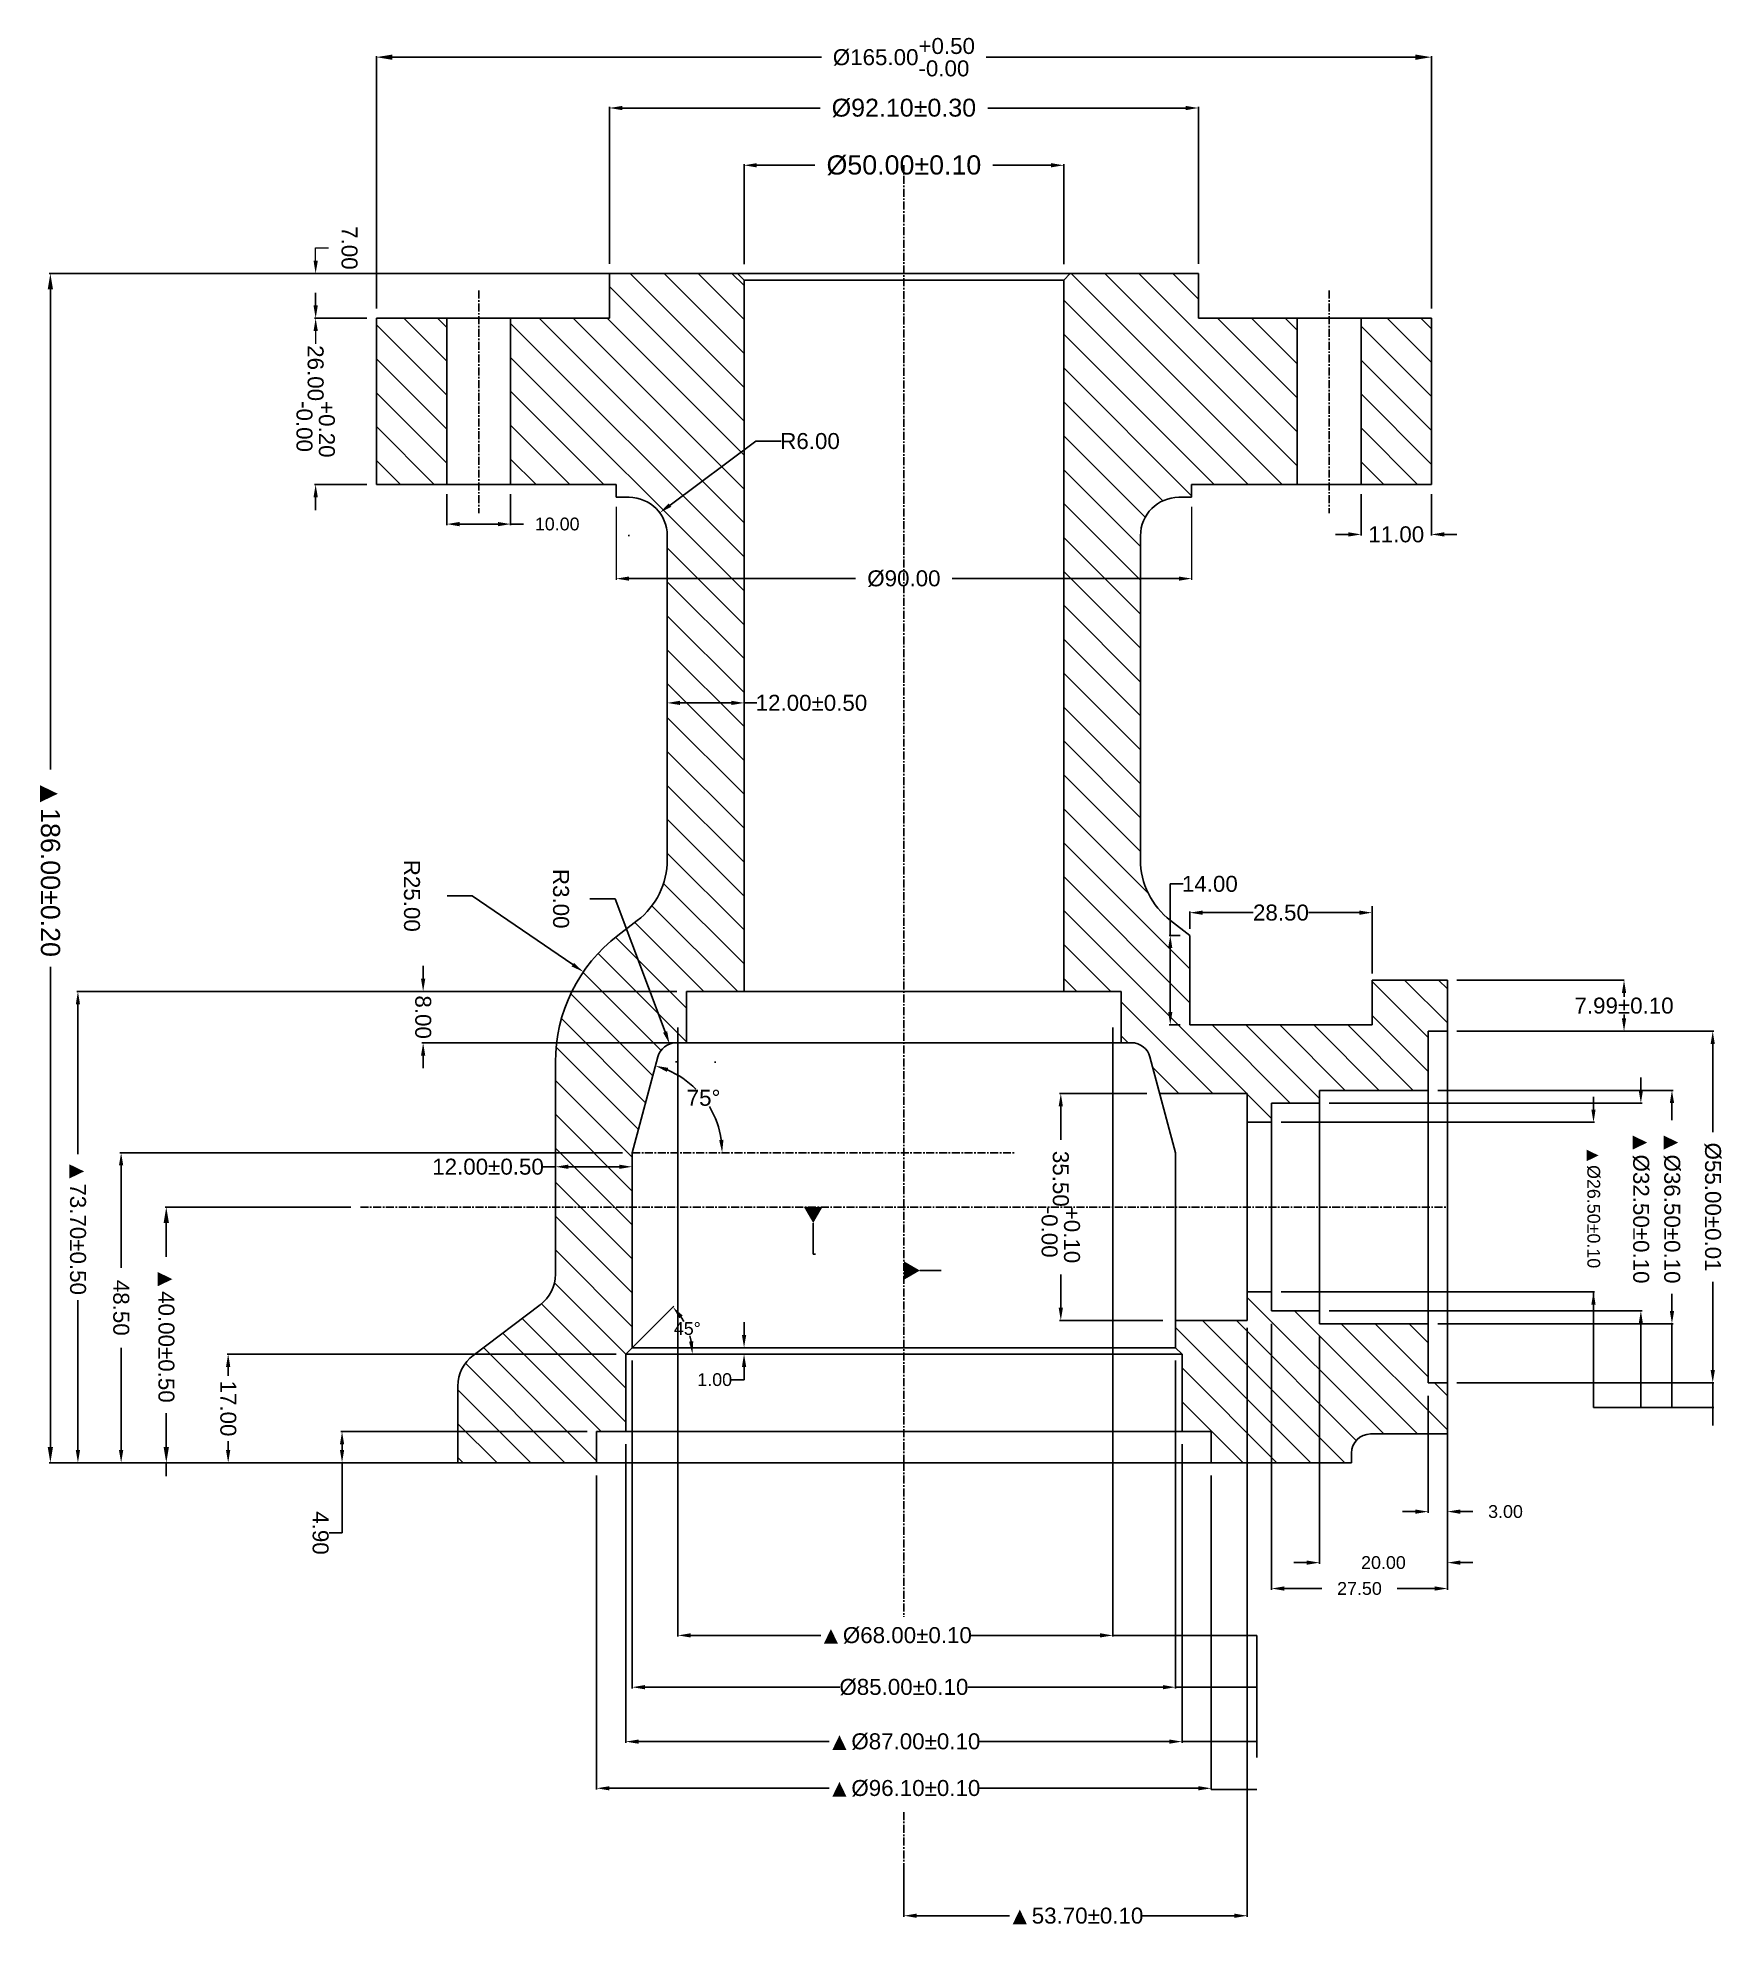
# Model space of a CAD drawing. Header units: inches. Extents: x -135 to 128, y -72 to 223.
import ezdxf
from ezdxf import colors
from ezdxf.entities.mleader import LeaderData, LeaderLine
from ezdxf.math import Vec2, Vec3

# ---------------------------------------------------------------- set-up
doc = ezdxf.new("R2010")
doc.units = ezdxf.units.IN
doc.header["$MEASUREMENT"] = 0
doc.linetypes.add('CENTER', pattern=[2, 1.25, -0.25, 0.25, -0.25])
doc.styles.get("Standard").update_dxf_attribs({"font": 'arial.ttf'})
doc.dimstyles.new('Annotative', dxfattribs={"dimscale": 0, "dimtxt": 0.18, "dimasz": 0.18, "dimexe": 0.18, "dimexo": 0.0625, "dimgap": 0.09, "dimtad": 0, "dimtih": 1, "dimtoh": 1, "dimdec": 4, "dimzin": 0, "dimdsep": 46, "dimtxsty": 'Standard', "dimcen": 0.09, "dimadec": 0, "dimazin": 0, "dimtfac": 1, "dimtdec": 4, "dimtofl": 0, "dimtmove": 0, "dimatfit": 3, "dimfxl": 1, "dimtolj": 1, "dimtzin": 0, "dimarcsym": 0})
doc.dimstyles.get("Standard").update_dxf_attribs({"dimtxt": 0.18, "dimasz": 0.18, "dimexe": 0.18, "dimexo": 0.0625, "dimgap": 0.09, "dimtad": 0, "dimtih": 1, "dimtoh": 1, "dimzin": 0, "dimdsep": 46, "dimtxsty": 'Standard', "dimcen": 0.09, "dimadec": 0, "dimazin": 0, "dimtfac": 1, "dimtofl": 0, "dimtmove": 0, "dimatfit": 3, "dimfxl": 1, "dimtolj": 1, "dimtzin": 0, "dimarcsym": 0})

msp = doc.modelspace()

# ---------------------------------------------------------------- blocks, each defined once
blk = doc.blocks.new('*D1')
at = {"color": 0, "lineweight": -2, "transparency": 16777216}
for p, q in [((86.5, 75.49), (112.63, 75.49)), ((112.63, 73.49), (112.63, 72.86)), ((112.63, 69.5), (112.63, 70.13)), ((86.5, 67.5), (112.63, 67.5))]:
    blk.add_line(p, q, dxfattribs=at)
at = {"color": 0, "transparency": 16777216}
for points in [[(112.29, 73.49), (112.96, 73.49), (112.63, 75.49)], [(112.29, 69.5), (112.96, 69.5), (112.63, 67.5)]]:
    blk.add_solid(points, dxfattribs=at)
at = {"layer": 'Defpoints', "color": 0, "transparency": 16777216}
for p in [(85, 75.49), (85, 67.5), (112.63, 67.5)]:
    blk.add_point(p, dxfattribs=at)
at = {"color": 0, "transparency": 16777216, "insert": (112.63, 71.49), "char_height": 2.5, "attachment_point": 5}
blk.add_mtext('\\A1;7.99±0.10', dxfattribs=at)
blk = doc.blocks.new('*D2')
at = {"color": 0, "lineweight": -2, "transparency": 16777216}
for p, q in [((-82.5, 180.5), (-82.5, 220.01)), ((82.5, 180.5), (82.5, 220.01))]:
    blk.add_line(p, q, dxfattribs=at)
at = {"color": 0, "lineweight": -3, "transparency": 16777216}
for p, q in [((-80, 219.83), (-12.87, 219.83)), ((80, 219.83), (12.87, 219.83))]:
    blk.add_line(p, q, dxfattribs=at)
at = {"color": 0, "transparency": 16777216}
for points in [[(-80, 220.24), (-80, 219.41), (-82.5, 219.83)], [(80, 220.24), (80, 219.41), (82.5, 219.83)]]:
    blk.add_solid(points, dxfattribs=at)
at = {"layer": 'Defpoints', "color": 0, "transparency": 16777216}
for p in [(82.5, 219.83), (-82.5, 179), (82.5, 179)]:
    blk.add_point(p, dxfattribs=at)
at = {"color": 0, "transparency": 16777216, "insert": (0, 219.83), "char_height": 2.5, "attachment_point": 5}
blk.add_mtext('\\A1;%%C165.00\\S+0.50^ -0.00;', dxfattribs=at)
blk = doc.blocks.new('*D3')
at = {"color": 0, "lineweight": -2, "transparency": 16777216}
for p, q in [((-46.05, 187.5), (-46.05, 212.06)), ((-44.05, 211.88), (-13.12, 211.88)), ((44.05, 211.88), (13.12, 211.88)), ((46.05, 187.5), (46.05, 212.06))]:
    blk.add_line(p, q, dxfattribs=at)
at = {"color": 0, "transparency": 16777216}
for points in [[(-44.05, 212.21), (-44.05, 211.54), (-46.05, 211.88)], [(44.05, 212.21), (44.05, 211.54), (46.05, 211.88)]]:
    blk.add_solid(points, dxfattribs=at)
at = {"layer": 'Defpoints', "color": 0, "transparency": 16777216}
for p in [(46.05, 211.88), (-46.05, 186), (46.05, 186)]:
    blk.add_point(p, dxfattribs=at)
at = {"color": 0, "transparency": 16777216, "insert": (0, 211.88), "char_height": 2.8, "attachment_point": 5}
blk.add_mtext('\\A1;%%C92.10±0.30', dxfattribs=at)
blk = doc.blocks.new('*D4')
at = {"color": 0, "lineweight": -2, "transparency": 16777216}
for p, q in [((-25, 187.47), (-25, 203.1)), ((-23, 202.92), (-13.92, 202.92)), ((23, 202.92), (13.92, 202.92)), ((25, 187.47), (25, 203.1))]:
    blk.add_line(p, q, dxfattribs=at)
at = {"color": 0, "transparency": 16777216}
for points in [[(-23, 203.26), (-23, 202.59), (-25, 202.92)], [(23, 203.26), (23, 202.59), (25, 202.92)]]:
    blk.add_solid(points, dxfattribs=at)
at = {"layer": 'Defpoints', "color": 0, "transparency": 16777216}
for p in [(25, 202.92), (-25, 184.97), (25, 184.97)]:
    blk.add_point(p, dxfattribs=at)
at = {"color": 0, "transparency": 16777216, "insert": (0, 202.92), "char_height": 3, "attachment_point": 5}
blk.add_mtext('\\A1;%%C50.00±0.10', dxfattribs=at)
blk = doc.blocks.new('*D5')
at = {"color": 0, "lineweight": -2, "transparency": 16777216}
for p, q in [((-71.5, 151.5), (-71.5, 146.63)), ((-61.5, 151.5), (-61.5, 146.63)), ((-69.5, 146.81), (-63.5, 146.81)), ((-61.5, 146.81), (-59.5, 146.81))]:
    blk.add_line(p, q, dxfattribs=at)
at = {"color": 0, "transparency": 16777216}
for points in [[(-69.5, 147.14), (-69.5, 146.47), (-71.5, 146.81)], [(-63.5, 147.14), (-63.5, 146.47), (-61.5, 146.81)]]:
    blk.add_solid(points, dxfattribs=at)
at = {"layer": 'Defpoints', "color": 0, "transparency": 16777216}
for p in [(-71.5, 153), (-61.5, 153), (-61.5, 146.81)]:
    blk.add_point(p, dxfattribs=at)
at = {"color": 0, "transparency": 16777216, "insert": (-54.22, 146.81), "char_height": 2, "attachment_point": 5}
blk.add_mtext('\\A1;10.00', dxfattribs=at)
blk = doc.blocks.new('*D6')
at = {"color": 0, "lineweight": 5, "transparency": 16777216}
for p, q in [((-92, 188), (-92, 190)), ((-92, 190), (-90, 190)), ((-92, 177), (-92, 175))]:
    blk.add_line(p, q, dxfattribs=at)
at = {"color": 0, "lineweight": -2, "transparency": 16777216}
for p, q in [((-47.55, 186), (-92.18, 186)), ((-84, 179), (-92.18, 179))]:
    blk.add_line(p, q, dxfattribs=at)
at = {"color": 0, "transparency": 16777216}
for points in [[(-92.33, 188), (-91.66, 188), (-92, 186)], [(-92.33, 177), (-91.66, 177), (-92, 179)]]:
    blk.add_solid(points, dxfattribs=at)
at = {"layer": 'Defpoints', "color": 0, "transparency": 16777216}
for p in [(-92, 186), (-46.05, 186), (-82.5, 179)]:
    blk.add_point(p, dxfattribs=at)
at = {"color": 0, "transparency": 16777216, "insert": (-86.72, 190), "char_height": 2.5, "attachment_point": 5, "rotation": 270}
blk.add_mtext('\\A1;7.00', dxfattribs=at)
blk = doc.blocks.new('*D7')
at = {"color": 0, "lineweight": -2, "transparency": 16777216}
for p, q in [((-92, 181), (-92, 183)), ((-84, 179), (-92.18, 179)), ((-84, 153), (-92.18, 153)), ((-92, 151), (-92, 149))]:
    blk.add_line(p, q, dxfattribs=at)
at = {"color": 0, "transparency": 16777216}
for points in [[(-92.33, 181), (-91.66, 181), (-92, 179)], [(-92.33, 151), (-91.66, 151), (-92, 153)]]:
    blk.add_solid(points, dxfattribs=at)
at = {"layer": 'Defpoints', "color": 0, "transparency": 16777216}
for p in [(-92, 179), (-82.5, 179), (-82.5, 153)]:
    blk.add_point(p, dxfattribs=at)
at = {"color": 0, "transparency": 16777216, "insert": (-92, 166), "char_height": 2.5, "attachment_point": 5, "rotation": 270}
blk.add_mtext('\\A1;26.00\\S+0.20^ -0.00;', dxfattribs=at)
blk = doc.blocks.new('*D8')
at = {"color": 0, "lineweight": 0, "transparency": 16777216}
for p, q in [((-45, 149.5), (-45, 138.1)), ((45, 149.5), (45, 138.1))]:
    blk.add_line(p, q, dxfattribs=at)
at = {"color": 0, "lineweight": -2, "transparency": 16777216}
for p, q in [((-43, 138.28), (-7.57, 138.28)), ((43, 138.28), (7.57, 138.28))]:
    blk.add_line(p, q, dxfattribs=at)
at = {"color": 0, "transparency": 16777216}
for points in [[(-43, 138.61), (-43, 137.95), (-45, 138.28)], [(43, 138.61), (43, 137.95), (45, 138.28)]]:
    blk.add_solid(points, dxfattribs=at)
at = {"layer": 'Defpoints', "color": 0, "transparency": 16777216}
for p in [(-45, 151), (45, 151), (45, 138.28)]:
    blk.add_point(p, dxfattribs=at)
at = {"color": 0, "transparency": 16777216, "insert": (0, 138.28), "char_height": 2.5, "attachment_point": 5}
blk.add_mtext('\\A1;%%C90.00', dxfattribs=at)
blk = doc.blocks.new('*D9')
at = {"color": 0, "lineweight": -2, "transparency": 16777216}
for p, q in [((-37, 119.6), (-37, 118.66)), ((-35, 118.84), (-27, 118.84)), ((-25, 119.42), (-25, 118.66)), ((-25, 118.84), (-23, 118.84))]:
    blk.add_line(p, q, dxfattribs=at)
at = {"color": 0, "transparency": 16777216}
for points in [[(-35, 119.18), (-35, 118.51), (-37, 118.84)], [(-27, 119.18), (-27, 118.51), (-25, 118.84)]]:
    blk.add_solid(points, dxfattribs=at)
at = {"layer": 'Defpoints', "color": 0, "transparency": 16777216}
for p in [(-37, 119.66), (-25, 119.48), (-25, 118.84)]:
    blk.add_point(p, dxfattribs=at)
at = {"color": 0, "transparency": 16777216, "insert": (-14.46, 118.84), "char_height": 2.5, "attachment_point": 5}
blk.add_mtext('\\A1;12.00±0.50', dxfattribs=at)
blk = doc.blocks.new('*D10')
at = {"color": 0, "lineweight": -2, "transparency": 16777216}
for p, q in [((-54.5, 46.3), (-56.5, 46.3)), ((-54.5, 45.99), (-54.5, 46.48)), ((-44.5, 46.3), (-52.5, 46.3)), ((-42.5, 46.08), (-42.5, 46.48))]:
    blk.add_line(p, q, dxfattribs=at)
at = {"color": 0, "transparency": 16777216}
for points in [[(-52.5, 46.63), (-52.5, 45.97), (-54.5, 46.3)], [(-44.5, 46.63), (-44.5, 45.97), (-42.5, 46.3)]]:
    blk.add_solid(points, dxfattribs=at)
at = {"layer": 'Defpoints', "color": 0, "transparency": 16777216}
for p in [(-54.5, 46.3), (-54.5, 45.92), (-42.5, 46.02)]:
    blk.add_point(p, dxfattribs=at)
at = {"color": 0, "transparency": 16777216, "insert": (-65.04, 46.3), "char_height": 2.5, "attachment_point": 5}
blk.add_mtext('\\A1;12.00±0.50', dxfattribs=at)
blk = doc.blocks.new('*D11')
at = {"color": 0, "lineweight": -2, "transparency": 16777216}
for p, q in [((-23.15, 159.78), (-36.58, 149.78)), ((-19.21, 159.78), (-23.15, 159.78)), ((-43.09, 145), (-42.91, 145)), ((-43, 144.91), (-43, 145.09))]:
    blk.add_line(p, q, dxfattribs=at)
at = {"color": 0, "transparency": 16777216}
blk.add_solid([(-36.78, 150.04), (-36.39, 149.51), (-38.19, 148.58)], dxfattribs=at)
at = {"layer": 'Defpoints', "color": 0, "transparency": 16777216}
for p in [(-38.19, 148.58), (-43, 145)]:
    blk.add_point(p, dxfattribs=at)
at = {"color": 0, "transparency": 16777216, "insert": (-14.68, 159.78), "char_height": 2.5, "attachment_point": 5}
blk.add_mtext('\\A1;R6.00', dxfattribs=at)
blk = doc.blocks.new('*D12')
at = {"color": 0, "lineweight": -2, "transparency": 16777216}
for p, q in [((-71.45, 88.68), (-67.51, 88.68)), ((-67.51, 88.68), (-51.78, 77.91)), ((-29.59, 62.65), (-29.41, 62.65)), ((-29.5, 62.56), (-29.5, 62.74))]:
    blk.add_line(p, q, dxfattribs=at)
at = {"color": 0, "transparency": 16777216}
blk.add_solid([(-51.59, 78.18), (-51.97, 77.63), (-50.13, 76.78)], dxfattribs=at)
at = {"layer": 'Defpoints', "color": 0, "transparency": 16777216}
for p in [(-50.13, 76.78), (-29.5, 62.65)]:
    blk.add_point(p, dxfattribs=at)
at = {"color": 0, "transparency": 16777216, "insert": (-76.95, 88.68), "char_height": 2.5, "attachment_point": 5, "rotation": 270}
blk.add_mtext('\\A1;R25.00', dxfattribs=at)
blk = doc.blocks.new('*D13')
at = {"color": 0, "lineweight": -2, "transparency": 16777216}
for p, q in [((71.5, 151.5), (71.5, 145.01)), ((82.5, 151.5), (82.5, 145.01)), ((69.5, 145.19), (67.5, 145.19)), ((84.5, 145.19), (86.5, 145.19))]:
    blk.add_line(p, q, dxfattribs=at)
at = {"color": 0, "transparency": 16777216}
for points in [[(69.5, 145.53), (69.5, 144.86), (71.5, 145.19)], [(84.5, 145.53), (84.5, 144.86), (82.5, 145.19)]]:
    blk.add_solid(points, dxfattribs=at)
at = {"layer": 'Defpoints', "color": 0, "transparency": 16777216}
for p in [(71.5, 153), (82.5, 153), (82.5, 145.19)]:
    blk.add_point(p, dxfattribs=at)
at = {"color": 0, "transparency": 16777216, "insert": (77, 145.19), "char_height": 2.5, "attachment_point": 5}
blk.add_mtext('\\A1;11.00', dxfattribs=at)
blk = doc.blocks.new('*D14')
at = {"color": 0, "lineweight": -2, "transparency": 16777216}
for p, q in [((-49.11, 88.22), (-45.16, 88.22)), ((-45.16, 88.22), (-37.35, 67.38)), ((-35.68, 62.7), (-35.5, 62.7)), ((-35.59, 62.61), (-35.59, 62.79))]:
    blk.add_line(p, q, dxfattribs=at)
at = {"color": 0, "transparency": 16777216}
blk.add_solid([(-37.03, 67.5), (-37.66, 67.26), (-36.64, 65.51)], dxfattribs=at)
at = {"layer": 'Defpoints', "color": 0, "transparency": 16777216}
for p in [(-36.64, 65.51), (-35.59, 62.7)]:
    blk.add_point(p, dxfattribs=at)
at = {"color": 0, "transparency": 16777216, "insert": (-53.64, 88.22), "char_height": 2.5, "attachment_point": 5, "rotation": 270}
blk.add_mtext('\\A1;R3.00', dxfattribs=at)
blk = doc.blocks.new('*D15')
at = {"color": 0, "lineweight": -2, "transparency": 16777216}
for start, end in [(44.8629, 66.8573), (8.1427, 30.8045)]:
    blk.add_arc((-42.5, 48.5), 14.08, start, end, dxfattribs=at)
at = {"color": 0, "transparency": 16777216}
for points in [[(-37.07, 61.14), (-36.86, 61.77), (-38.85, 62.1)], [(-28.22, 50.52), (-28.89, 50.47), (-28.42, 48.5)]]:
    blk.add_solid(points, dxfattribs=at)
at = {"layer": 'Defpoints', "color": 0, "transparency": 16777216}
for p in [(-38.49, 63.48), (-29.73, 54.45), (-42.5, 48.5), (-42.5, 48.5), (17.5, 48.5)]:
    blk.add_point(p, dxfattribs=at)
at = {"color": 0, "transparency": 16777216, "insert": (-31.33, 57.07), "char_height": 2.5, "attachment_point": 5}
blk.add_mtext('\\A1;75°', dxfattribs=at)
blk = doc.blocks.new('*D16')
at = {"color": 0, "lineweight": -2, "transparency": 16777216}
blk.add_line((-42.46, 18.04), (-36, 24.5), dxfattribs=at)
for start, end in [(29.2696, 33.9864), (11.0136, 16.0482)]:
    blk.add_arc((-43.5, 17), 10.42, start, end, dxfattribs=at)
at = {"color": 0, "transparency": 16777216}
for points in [[(-35.12, 22.61), (-34.6, 23.04), (-36.13, 24.37)], [(-32.94, 19.02), (-33.6, 18.96), (-33.08, 17)]]:
    blk.add_solid(points, dxfattribs=at)
at = {"layer": 'Defpoints', "color": 0, "transparency": 16777216}
for p in [(-42.5, 18), (-33.43, 19.7), (-43.5, 17), (-43.5, 17), (43.5, 17)]:
    blk.add_point(p, dxfattribs=at)
at = {"color": 0, "transparency": 16777216, "insert": (-33.87, 20.99), "char_height": 2, "attachment_point": 5}
blk.add_mtext('\\A1;45°', dxfattribs=at)
blk = doc.blocks.new('*D17')
at = {"color": 0, "lineweight": -2, "transparency": 16777216}
for p, q in [((-75.19, 75.7), (-75.19, 77.7)), ((-35.5, 73.7), (-75.37, 73.7)), ((-35.5, 65.7), (-75.37, 65.7)), ((-75.19, 63.7), (-75.19, 61.7))]:
    blk.add_line(p, q, dxfattribs=at)
at = {"color": 0, "transparency": 16777216}
for points in [[(-75.52, 75.7), (-74.86, 75.7), (-75.19, 73.7)], [(-75.52, 63.7), (-74.86, 63.7), (-75.19, 65.7)]]:
    blk.add_solid(points, dxfattribs=at)
at = {"layer": 'Defpoints', "color": 0, "transparency": 16777216}
for p in [(-34, 73.7), (-75.19, 65.7), (-34, 65.7)]:
    blk.add_point(p, dxfattribs=at)
at = {"color": 0, "transparency": 16777216, "insert": (-75.19, 69.7), "char_height": 2.5, "attachment_point": 5, "rotation": 270}
blk.add_mtext('\\A1;8.00', dxfattribs=at)
blk = doc.blocks.new('*D18')
at = {"color": 0, "lineweight": -2, "transparency": 16777216}
for p, q in [((-35.5, 73.7), (-129.36, 73.7)), ((-129.18, 71.7), (-129.18, 48.28)), ((-129.18, 2), (-129.18, 25.42)), ((-1.5, 0), (-129.36, 0))]:
    blk.add_line(p, q, dxfattribs=at)
at = {"color": 0, "transparency": 16777216}
for points in [[(-129.51, 71.7), (-128.85, 71.7), (-129.18, 73.7)], [(-129.51, 2), (-128.85, 2), (-129.18, 0)]]:
    blk.add_solid(points, dxfattribs=at)
at = {"layer": 'Defpoints', "color": 0, "transparency": 16777216}
for p in [(-34, 73.7), (0, 0), (-129.18, 0)]:
    blk.add_point(p, dxfattribs=at)
at = {"color": 0, "transparency": 16777216, "insert": (-129.18, 36.85), "char_height": 2.5, "attachment_point": 5, "rotation": 270}
blk.add_mtext('\\A1;{\\H1.08333x;▲}73.70±0.50', dxfattribs=at)
blk = doc.blocks.new('*D19')
at = {"color": 0, "lineweight": -2, "transparency": 16777216}
for p, q in [((-1.5, 186), (-133.67, 186)), ((-133.49, 183.5), (-133.49, 108.45)), ((-133.49, 2.5), (-133.49, 77.55)), ((-1.5, 0), (-133.67, 0))]:
    blk.add_line(p, q, dxfattribs=at)
at = {"color": 0, "transparency": 16777216}
for points in [[(-133.91, 183.5), (-133.07, 183.5), (-133.49, 186)], [(-133.91, 2.5), (-133.07, 2.5), (-133.49, 0)]]:
    blk.add_solid(points, dxfattribs=at)
at = {"layer": 'Defpoints', "color": 0, "transparency": 16777216}
for p in [(0, 186), (0, 0), (-133.49, 0)]:
    blk.add_point(p, dxfattribs=at)
at = {"color": 0, "transparency": 16777216, "insert": (-133.49, 93), "char_height": 3, "attachment_point": 5, "rotation": 270}
blk.add_mtext('\\A1;{\\H1.08333x;▲}186.00±0.20', dxfattribs=at)
blk = doc.blocks.new('*D20')
at = {"color": 0, "lineweight": -2, "transparency": 16777216}
for p, q in [((-44, 48.5), (-122.6, 48.5)), ((-122.42, 46.5), (-122.42, 30.51)), ((-122.42, 2), (-122.42, 17.99)), ((-1.5, 0), (-122.6, 0))]:
    blk.add_line(p, q, dxfattribs=at)
at = {"color": 0, "transparency": 16777216}
for points in [[(-122.76, 46.5), (-122.09, 46.5), (-122.42, 48.5)], [(-122.76, 2), (-122.09, 2), (-122.42, 0)]]:
    blk.add_solid(points, dxfattribs=at)
at = {"layer": 'Defpoints', "color": 0, "transparency": 16777216}
for p in [(-42.5, 48.5), (0, 0), (-122.42, 0)]:
    blk.add_point(p, dxfattribs=at)
at = {"color": 0, "transparency": 16777216, "insert": (-122.42, 24.25), "char_height": 2.5, "attachment_point": 5, "rotation": 270}
blk.add_mtext('\\A1;48.50', dxfattribs=at)
blk = doc.blocks.new('*D21')
at = {"color": 0, "lineweight": -2, "transparency": 16777216}
for p, q in [((-86.5, 40), (-115.54, 40)), ((-115.36, 37.5), (-115.36, 32.23)), ((-115.36, 2.5), (-115.36, 7.77)), ((-1.5, 0), (-115.54, 0))]:
    blk.add_line(p, q, dxfattribs=at)
at = {"color": 0, "transparency": 16777216}
for points in [[(-115.78, 37.5), (-114.94, 37.5), (-115.36, 40)], [(-115.78, 2.5), (-114.94, 2.5), (-115.36, 0)]]:
    blk.add_solid(points, dxfattribs=at)
at = {"layer": 'Defpoints', "color": 0, "transparency": 16777216}
for p in [(-85, 40), (0, 0), (-115.36, 0)]:
    blk.add_point(p, dxfattribs=at)
at = {"color": 0, "transparency": 16777216, "insert": (-115.36, 20), "char_height": 2.5, "attachment_point": 5, "rotation": 270}
blk.add_mtext('\\A1;{\\H1.08333x;▲}40.00±0.50', dxfattribs=at)
blk = doc.blocks.new('*D22')
at = {"color": 0, "lineweight": -2, "transparency": 16777216}
for p, q in [((-45, 17), (-105.86, 17)), ((-105.68, 15), (-105.68, 13.6)), ((-105.68, 2), (-105.68, 3.4)), ((-1.5, 0), (-105.86, 0))]:
    blk.add_line(p, q, dxfattribs=at)
at = {"color": 0, "transparency": 16777216}
for points in [[(-106.02, 15), (-105.35, 15), (-105.68, 17)], [(-106.02, 2), (-105.35, 2), (-105.68, 0)]]:
    blk.add_solid(points, dxfattribs=at)
at = {"layer": 'Defpoints', "color": 0, "transparency": 16777216}
for p in [(-43.5, 17), (0, 0), (-105.68, 0)]:
    blk.add_point(p, dxfattribs=at)
at = {"color": 0, "transparency": 16777216, "insert": (-105.68, 8.5), "char_height": 2.5, "attachment_point": 5, "rotation": 270}
blk.add_mtext('\\A1;17.00', dxfattribs=at)
blk = doc.blocks.new('*D23')
at = {"color": 0, "lineweight": -2, "transparency": 16777216}
for p, q in [((-49.55, 4.9), (-88.05, 4.9)), ((-87.87, 2.9), (-87.87, 2)), ((-49.55, 0), (-88.05, 0)), ((-87.87, 0), (-87.87, -10.97)), ((-87.87, -10.97), (-89.87, -10.97))]:
    blk.add_line(p, q, dxfattribs=at)
at = {"color": 0, "transparency": 16777216}
for points in [[(-88.2, 2.9), (-87.54, 2.9), (-87.87, 4.9)], [(-88.2, 2), (-87.54, 2), (-87.87, 0)]]:
    blk.add_solid(points, dxfattribs=at)
at = {"layer": 'Defpoints', "color": 0, "transparency": 16777216}
for p in [(-48.05, 4.9), (-87.87, 0), (-48.05, 0)]:
    blk.add_point(p, dxfattribs=at)
at = {"color": 0, "transparency": 16777216, "insert": (-91.24, -10.97), "char_height": 2.5, "attachment_point": 5, "rotation": 270}
blk.add_mtext('\\A1;4.90', dxfattribs=at)
blk = doc.blocks.new('*D24')
at = {"color": 0, "lineweight": -2, "transparency": 16777216}
for p, q in [((38.02, 57.75), (24.36, 57.75)), ((24.54, 55.75), (24.54, 50.53)), ((24.54, 24.25), (24.54, 29.47)), ((40.5, 22.25), (24.36, 22.25))]:
    blk.add_line(p, q, dxfattribs=at)
at = {"color": 0, "transparency": 16777216}
for points in [[(24.21, 55.75), (24.87, 55.75), (24.54, 57.75)], [(24.21, 24.25), (24.87, 24.25), (24.54, 22.25)]]:
    blk.add_solid(points, dxfattribs=at)
at = {"layer": 'Defpoints', "color": 0, "transparency": 16777216}
for p in [(40.02, 57.75), (24.54, 22.25), (42.5, 22.25)]:
    blk.add_point(p, dxfattribs=at)
at = {"color": 0, "transparency": 16777216, "insert": (24.54, 40), "char_height": 2.5, "attachment_point": 5, "rotation": 270}
blk.add_mtext('\\A1;35.50\\S+0.10^ -0.00;', dxfattribs=at)
blk = doc.blocks.new('*D25')
at = {"color": 0, "lineweight": -2, "transparency": 16777216}
for p, q in [((86.5, 67.5), (126.68, 67.5)), ((126.5, 65.5), (126.5, 51.69)), ((126.5, 14.5), (126.5, 28.31)), ((86.5, 12.5), (126.68, 12.5))]:
    blk.add_line(p, q, dxfattribs=at)
at = {"color": 0, "transparency": 16777216}
for points in [[(126.17, 65.5), (126.83, 65.5), (126.5, 67.5)], [(126.17, 14.5), (126.83, 14.5), (126.5, 12.5)]]:
    blk.add_solid(points, dxfattribs=at)
at = {"layer": 'Defpoints', "color": 0, "transparency": 16777216}
for p in [(85, 67.5), (85, 12.5), (126.5, 12.5)]:
    blk.add_point(p, dxfattribs=at)
at = {"color": 0, "transparency": 16777216, "insert": (126.5, 40), "char_height": 2.5, "attachment_point": 5, "rotation": 270}
blk.add_mtext('\\A1;%%C55.00±0.01', dxfattribs=at)
blk = doc.blocks.new('*D26')
at = {"color": 0, "lineweight": -2, "transparency": 16777216}
for p, q in [((83.5, 58.25), (120.3, 58.25)), ((120.12, 56.25), (120.12, 53.59)), ((120.12, 23.75), (120.12, 26.41)), ((83.5, 21.75), (120.3, 21.75))]:
    blk.add_line(p, q, dxfattribs=at)
at = {"color": 0, "transparency": 16777216}
for points in [[(119.79, 56.25), (120.46, 56.25), (120.12, 58.25)], [(119.79, 23.75), (120.46, 23.75), (120.12, 21.75)]]:
    blk.add_solid(points, dxfattribs=at)
at = {"layer": 'Defpoints', "color": 0, "transparency": 16777216}
for p in [(82, 58.25), (82, 21.75), (120.12, 21.75)]:
    blk.add_point(p, dxfattribs=at)
at = {"color": 0, "transparency": 16777216, "insert": (120.12, 40), "char_height": 2.5, "attachment_point": 5, "rotation": 270}
blk.add_mtext('\\A1;{\\H1.08333x;▲}%%C36.50±0.10', dxfattribs=at)
blk = doc.blocks.new('*D27')
at = {"color": 0, "lineweight": -2, "transparency": 16777216}
for p, q in [((115.26, 58.25), (115.26, 60.25)), ((66.5, 56.25), (115.44, 56.25)), ((66.5, 23.75), (115.44, 23.75)), ((115.26, 21.75), (115.26, 19.75))]:
    blk.add_line(p, q, dxfattribs=at)
at = {"color": 0, "transparency": 16777216}
for points in [[(114.92, 58.25), (115.59, 58.25), (115.26, 56.25)], [(114.92, 21.75), (115.59, 21.75), (115.26, 23.75)]]:
    blk.add_solid(points, dxfattribs=at)
at = {"layer": 'Defpoints', "color": 0, "transparency": 16777216}
for p in [(65, 56.25), (65, 23.75), (115.26, 23.75)]:
    blk.add_point(p, dxfattribs=at)
at = {"color": 0, "transparency": 16777216, "insert": (115.26, 40), "char_height": 2.5, "attachment_point": 5, "rotation": 270}
blk.add_mtext('\\A1;{\\H1.08333x;▲}%%C32.50±0.10', dxfattribs=at)
blk = doc.blocks.new('*D28')
at = {"color": 0, "lineweight": -2, "transparency": 16777216}
for p, q in [((107.85, 55.25), (107.85, 57.25)), ((59, 53.25), (108.03, 53.25)), ((59, 26.75), (108.03, 26.75)), ((107.85, 24.75), (107.85, 22.75))]:
    blk.add_line(p, q, dxfattribs=at)
at = {"color": 0, "transparency": 16777216}
for points in [[(107.52, 55.25), (108.18, 55.25), (107.85, 53.25)], [(107.52, 24.75), (108.18, 24.75), (107.85, 26.75)]]:
    blk.add_solid(points, dxfattribs=at)
at = {"layer": 'Defpoints', "color": 0, "transparency": 16777216}
for p in [(57.5, 53.25), (57.5, 26.75), (107.85, 26.75)]:
    blk.add_point(p, dxfattribs=at)
at = {"color": 0, "transparency": 16777216, "insert": (107.85, 40), "char_height": 2, "attachment_point": 5, "rotation": 270}
blk.add_mtext('\\A1;{\\H1.08333x;▲}%%C26.50±0.10', dxfattribs=at)
blk = doc.blocks.new('*D29')
at = {"color": 0, "lineweight": -2, "transparency": 16777216}
for p, q in [((41.66, 82.49), (41.66, 90.53)), ((41.66, 90.53), (43.66, 90.53)), ((43.22, 82.49), (41.48, 82.49)), ((41.66, 70.49), (41.66, 80.49)), ((43.22, 68.49), (41.48, 68.49))]:
    blk.add_line(p, q, dxfattribs=at)
at = {"color": 0, "transparency": 16777216}
for points in [[(41.33, 80.49), (41.99, 80.49), (41.66, 82.49)], [(41.33, 70.49), (41.99, 70.49), (41.66, 68.49)]]:
    blk.add_solid(points, dxfattribs=at)
at = {"layer": 'Defpoints', "color": 0, "transparency": 16777216}
for p in [(44.72, 82.49), (41.66, 68.49), (44.72, 68.49)]:
    blk.add_point(p, dxfattribs=at)
at = {"color": 0, "transparency": 16777216, "insert": (47.85, 90.53), "char_height": 2.5, "attachment_point": 5}
blk.add_mtext('\\A1;14.00', dxfattribs=at)
blk = doc.blocks.new('*D32')
at = {"color": 0, "lineweight": -2, "transparency": 16777216}
for p, q in [((-48.05, -2), (-48.05, -51.08)), ((48.05, -2), (48.05, -51.08)), ((-46.05, -50.9), (-11.68, -50.9)), ((46.05, -50.9), (11.68, -50.9))]:
    blk.add_line(p, q, dxfattribs=at)
at = {"color": 0, "transparency": 16777216}
for points in [[(-46.05, -50.57), (-46.05, -51.23), (-48.05, -50.9)], [(46.05, -50.57), (46.05, -51.23), (48.05, -50.9)]]:
    blk.add_solid(points, dxfattribs=at)
at = {"layer": 'Defpoints', "color": 0, "transparency": 16777216}
for p in [(-48.05, 0), (48.05, 0), (48.05, -50.9)]:
    blk.add_point(p, dxfattribs=at)
at = {"color": 0, "transparency": 16777216, "insert": (0, -50.9), "char_height": 2.5, "attachment_point": 5}
blk.add_mtext('\\A1;{\\H1.08333x;▲}%%C96.10±0.10', dxfattribs=at)
blk = doc.blocks.new('*D33')
at = {"color": 0, "lineweight": -2, "transparency": 16777216}
for p, q in [((-43.5, 2.9), (-43.5, -43.78)), ((43.5, 2.9), (43.5, -43.78)), ((-41.5, -43.6), (-11.68, -43.6)), ((41.5, -43.6), (11.68, -43.6))]:
    blk.add_line(p, q, dxfattribs=at)
at = {"color": 0, "transparency": 16777216}
for points in [[(-41.5, -43.27), (-41.5, -43.93), (-43.5, -43.6)], [(41.5, -43.27), (41.5, -43.93), (43.5, -43.6)]]:
    blk.add_solid(points, dxfattribs=at)
at = {"layer": 'Defpoints', "color": 0, "transparency": 16777216}
for p in [(-43.5, 4.9), (43.5, 4.9), (43.5, -43.6)]:
    blk.add_point(p, dxfattribs=at)
at = {"color": 0, "transparency": 16777216, "insert": (0, -43.6), "char_height": 2.5, "attachment_point": 5}
blk.add_mtext('\\A1;{\\H1.08333x;▲}%%C87.00±0.10', dxfattribs=at)
blk = doc.blocks.new('*D34')
at = {"color": 0, "lineweight": -2, "transparency": 16777216}
for p, q in [((-42.5, 16), (-42.5, -35.27)), ((42.5, 16), (42.5, -35.27)), ((-40.5, -35.09), (-10.02, -35.09)), ((40.5, -35.09), (10.02, -35.09))]:
    blk.add_line(p, q, dxfattribs=at)
at = {"color": 0, "transparency": 16777216}
for points in [[(-40.5, -34.76), (-40.5, -35.42), (-42.5, -35.09)], [(40.5, -34.76), (40.5, -35.42), (42.5, -35.09)]]:
    blk.add_solid(points, dxfattribs=at)
at = {"layer": 'Defpoints', "color": 0, "transparency": 16777216}
for p in [(-42.5, 18), (42.5, 18), (42.5, -35.09)]:
    blk.add_point(p, dxfattribs=at)
at = {"color": 0, "transparency": 16777216, "insert": (0, -35.09), "char_height": 2.5, "attachment_point": 5}
blk.add_mtext('\\A1;%%C85.00±0.10', dxfattribs=at)
blk = doc.blocks.new('*D35')
at = {"color": 0, "lineweight": -2, "transparency": 16777216}
for p, q in [((-35.33, 68.07), (-35.33, -27.17)), ((32.67, 68.07), (32.67, -27.17)), ((-33.33, -26.99), (-13.01, -26.99)), ((30.67, -26.99), (10.35, -26.99))]:
    blk.add_line(p, q, dxfattribs=at)
at = {"color": 0, "transparency": 16777216}
for points in [[(-33.33, -26.65), (-33.33, -27.32), (-35.33, -26.99)], [(30.67, -26.65), (30.67, -27.32), (32.67, -26.99)]]:
    blk.add_solid(points, dxfattribs=at)
at = {"layer": 'Defpoints', "color": 0, "transparency": 16777216}
for p in [(-35.33, 70.07), (32.67, 70.07), (32.67, -26.99)]:
    blk.add_point(p, dxfattribs=at)
at = {"color": 0, "transparency": 16777216, "insert": (-1.33, -26.99), "char_height": 2.5, "attachment_point": 5}
blk.add_mtext('\\A1;{\\H1.08333x;▲}%%C68.00±0.10', dxfattribs=at)
blk = doc.blocks.new('*D36')
at = {"color": 0, "lineweight": -2, "transparency": 16777216}
for p, q in [((-25, 20), (-25, 22)), ((-41.5, 18), (-24.82, 18)), ((-42.5, 17), (-24.82, 17)), ((-25, 15), (-25, 13)), ((-25, 13), (-27, 13))]:
    blk.add_line(p, q, dxfattribs=at)
at = {"color": 0, "transparency": 16777216}
for points in [[(-25.33, 20), (-24.66, 20), (-25, 18)], [(-25.33, 15), (-24.66, 15), (-25, 17)]]:
    blk.add_solid(points, dxfattribs=at)
at = {"layer": 'Defpoints', "color": 0, "transparency": 16777216}
for p in [(-42.5, 18), (-43.5, 17), (-25, 17)]:
    blk.add_point(p, dxfattribs=at)
at = {"color": 0, "transparency": 16777216, "insert": (-29.59, 13), "char_height": 2, "attachment_point": 5}
blk.add_mtext('\\A1;1.00', dxfattribs=at)
blk = doc.blocks.new('_DatumFilled')
at = {"color": 0, "linetype": 'ByBlock'}
blk.add_solid([(0, 0.58), (-1, 0), (0, -0.58)], dxfattribs=at)
blk = doc.blocks.new('*D39')
at = {"color": 0, "lineweight": -2, "transparency": 16777216}
for p, q in [((57.5, 21.75), (57.5, -19.84)), ((85, 21.75), (85, -19.84)), ((59.5, -19.66), (65.36, -19.66)), ((83, -19.66), (77.14, -19.66))]:
    blk.add_line(p, q, dxfattribs=at)
at = {"color": 0, "transparency": 16777216}
for points in [[(59.5, -19.32), (59.5, -19.99), (57.5, -19.66)], [(83, -19.32), (83, -19.99), (85, -19.66)]]:
    blk.add_solid(points, dxfattribs=at)
at = {"layer": 'Defpoints', "color": 0, "transparency": 16777216}
for p in [(57.5, 23.75), (85, 23.75), (85, -19.66)]:
    blk.add_point(p, dxfattribs=at)
at = {"color": 0, "transparency": 16777216, "insert": (71.25, -19.66), "char_height": 2, "attachment_point": 5}
blk.add_mtext('\\A1;27.50', dxfattribs=at)
blk = doc.blocks.new('*D40')
at = {"color": 0, "lineweight": -2, "transparency": 16777216}
for p, q in [((65, 19.75), (65, -15.79)), ((85, 19.75), (85, -15.79)), ((63, -15.61), (61, -15.61)), ((87, -15.61), (89, -15.61))]:
    blk.add_line(p, q, dxfattribs=at)
at = {"color": 0, "transparency": 16777216}
for points in [[(63, -15.28), (63, -15.94), (65, -15.61)], [(87, -15.28), (87, -15.94), (85, -15.61)]]:
    blk.add_solid(points, dxfattribs=at)
at = {"layer": 'Defpoints', "color": 0, "transparency": 16777216}
for p in [(65, 21.75), (85, 21.75), (85, -15.61)]:
    blk.add_point(p, dxfattribs=at)
at = {"color": 0, "transparency": 16777216, "insert": (75, -15.61), "char_height": 2, "attachment_point": 5}
blk.add_mtext('\\A1;20.00', dxfattribs=at)
blk = doc.blocks.new('*D41')
at = {"color": 0, "lineweight": -2, "transparency": 16777216}
for p, q in [((82, 10.5), (82, -7.81)), ((85, 10.5), (85, -7.81)), ((80, -7.63), (78, -7.63)), ((87, -7.63), (89, -7.63))]:
    blk.add_line(p, q, dxfattribs=at)
at = {"color": 0, "transparency": 16777216}
for points in [[(80, -7.3), (80, -7.97), (82, -7.63)], [(87, -7.3), (87, -7.97), (85, -7.63)]]:
    blk.add_solid(points, dxfattribs=at)
at = {"layer": 'Defpoints', "color": 0, "transparency": 16777216}
for p in [(82, 12.5), (85, 12.5), (85, -7.63)]:
    blk.add_point(p, dxfattribs=at)
at = {"color": 0, "transparency": 16777216, "insert": (94.09, -7.63), "char_height": 2, "attachment_point": 5}
blk.add_mtext('\\A1;3.00', dxfattribs=at)
blk = doc.blocks.new('*D43')
at = {"color": 0, "lineweight": -2, "transparency": 16777216}
for p, q in [((0, -63.3), (0, -71.01)), ((53.7, -63.3), (53.7, -71.01)), ((2, -70.83), (16.53, -70.83)), ((51.7, -70.83), (37.17, -70.83))]:
    blk.add_line(p, q, dxfattribs=at)
at = {"color": 0, "transparency": 16777216}
for points in [[(2, -70.5), (2, -71.16), (0, -70.83)], [(51.7, -70.5), (51.7, -71.16), (53.7, -70.83)]]:
    blk.add_solid(points, dxfattribs=at)
at = {"layer": 'Defpoints', "color": 0, "transparency": 16777216}
for p in [(0, -63.24), (53.7, -63.24), (53.7, -70.83)]:
    blk.add_point(p, dxfattribs=at)
at = {"color": 0, "transparency": 16777216, "insert": (26.85, -70.83), "char_height": 2.5, "attachment_point": 5}
blk.add_mtext('\\A1;{\\H1.08333x;▲}53.70±0.10', dxfattribs=at)
blk = doc.blocks.new('*D44')
at = {"color": 0, "lineweight": -2, "transparency": 16777216}
for p, q in [((44.72, 83.49), (44.72, 86.22)), ((46.72, 86.04), (54.65, 86.04)), ((71.22, 86.04), (63.3, 86.04)), ((73.22, 83.49), (73.22, 86.22))]:
    blk.add_line(p, q, dxfattribs=at)
at = {"color": 0, "transparency": 16777216}
for points in [[(46.72, 86.37), (46.72, 85.7), (44.72, 86.04)], [(71.22, 86.37), (71.22, 85.7), (73.22, 86.04)]]:
    blk.add_solid(points, dxfattribs=at)
at = {"layer": 'Defpoints', "color": 0, "transparency": 16777216}
for p in [(73.22, 86.04), (44.72, 82.49), (73.22, 82.49)]:
    blk.add_point(p, dxfattribs=at)
at = {"color": 0, "transparency": 16777216, "insert": (58.97, 86.04), "char_height": 2.5, "attachment_point": 5}
blk.add_mtext('\\A1;28.50', dxfattribs=at)

# ---------------------------------------------------------------- dimensions: what is measured, and where the dimension line sits
for base, p1, p2, text, dimstyle, override, picture, middle in [((82.5, 219.826), (-82.5, 179), (82.5, 179), '%%C<>', 'Annotative', {"dimtxt": 2.5, "dimasz": 2.5, "dimexo": 1.5, "dimgap": 2, "dimdec": 2, "dimtol": 1, "dimtp": 0.5, "dimtdec": 2, "dimlwd": 65533}, '*D2', (0, 219.826)), ((46.05, 211.878), (-46.05, 186), (46.05, 186), '%%C<>', 'Annotative', {"dimtxt": 2.8, "dimasz": 2, "dimexo": 1.5, "dimgap": 2, "dimdec": 2, "dimtol": 1, "dimtp": 0.3, "dimtm": 0.3, "dimtdec": 2}, '*D3', (0, 211.878)), ((25, 202.924), (-25, 184.974), (25, 184.974), '%%C<>', 'Standard', {"dimtxt": 3, "dimasz": 2, "dimexo": 2.5, "dimgap": 2, "dimtol": 1, "dimtp": 0.1, "dimtm": 0.1}, '*D4', (0, 202.924)), ((32.669, -26.987), (-35.331, 70.066), (32.669, 70.066), '{\\H1.08333x;▲}%%C<>', 'Standard', {"dimtxt": 2.5, "dimasz": 2, "dimexo": 2, "dimdec": 2, "dimtol": 1, "dimtp": 0.1, "dimtm": 0.1, "dimtdec": 2}, '*D35', (-1.331, -26.987)), ((42.5, -35.089), (-42.5, 18), (42.5, 18), '%%C<>', 'Standard', {"dimtxt": 2.5, "dimasz": 2, "dimexo": 2, "dimdec": 2, "dimtol": 1, "dimtp": 0.1, "dimtm": 0.1, "dimtdec": 2}, '*D34', (0, -35.089)), ((43.5, -43.601), (-43.5, 4.9), (43.5, 4.9), '{\\H1.08333x;▲}%%C<>', 'Standard', {"dimtxt": 2.5, "dimasz": 2, "dimexo": 2, "dimdec": 2, "dimtol": 1, "dimtp": 0.1, "dimtm": 0.1, "dimtdec": 2}, '*D33', (0, -43.601))]:
    dim = msp.add_linear_dim(base=base, p1=p1, p2=p2, text=text, dimstyle=dimstyle, override=override)
    dim.commit()
    dim.dimension.update_dxf_attribs({"geometry": picture, "text_midpoint": middle, "dimtype": 160})
for base, p1, p2, override, picture, middle in [((-91.998, 186), (-82.5, 179), (-46.05, 186), {"dimtxt": 2.5, "dimasz": 2, "dimexo": 1.5, "dimgap": 2, "dimdec": 2, "dimlwd": 5, "dimlwe": 65534}, '*D6', (-86.722, 190)), ((-91.998, 179), (-82.5, 153), (-82.5, 179), {"dimtxt": 2.5, "dimasz": 2, "dimexo": 1.5, "dimgap": 2, "dimdec": 2, "dimtol": 1, "dimlim": 0, "dimtp": 0.2, "dimtm": 1e-09, "dimtdec": 2}, '*D7', (-91.998, 166)), ((-75.191, 65.7), (-34, 73.7), (-34, 65.7), {"dimtxt": 2.5, "dimasz": 2, "dimexo": 1.5, "dimdec": 2}, '*D17', (-75.191, 69.7)), ((24.539, 22.25), (40.021, 57.75), (42.5, 22.25), {"dimtxt": 2.5, "dimasz": 2, "dimexo": 2, "dimgap": 2, "dimtol": 1, "dimtp": 0.1}, '*D24', (24.539, 40)), ((-122.422, 0), (-42.5, 48.5), (0, 0), {"dimtxt": 2.5, "dimasz": 2, "dimexo": 1.5, "dimgap": 2, "dimtad": 0, "dimtih": 0, "dimtoh": 0, "dimdec": 2, "dimtix": 1, "dimtofl": 1, "dimtmove": 1}, '*D20', (-122.422, 24.25)), ((-105.684, 0), (-43.5, 17), (0, 0), {"dimtxt": 2.5, "dimasz": 2, "dimexo": 1.5, "dimgap": 1, "dimdec": 2}, '*D22', (-105.684, 8.5))]:
    dim = msp.add_linear_dim(base=base, p1=p1, p2=p2, angle=90, dimstyle='Standard', override=override)
    dim.commit()
    dim.dimension.update_dxf_attribs({"geometry": picture, "text_midpoint": middle, "text_rotation": 270})
for base, p1, p2, text, override, picture, middle in [((-133.491, 0), (0, 186), (0, 0), '{\\H1.08333x;▲}<>', {"dimtxt": 3, "dimasz": 2.5, "dimexo": 1.5, "dimgap": 2, "dimdec": 2, "dimtol": 1, "dimlim": 0, "dimtp": 0.2, "dimtm": 0.2, "dimtdec": 2}, '*D19', (-133.491, 93)), ((107.85, 26.75), (57.5, 53.25), (57.5, 26.75), '{\\H1.08333x;▲}%%C<>', {"dimtxt": 2, "dimasz": 2, "dimexo": 1.5, "dimgap": 2, "dimdec": 2, "dimtol": 1, "dimlim": 0, "dimtp": 0.1, "dimtm": 0.1, "dimtdec": 2}, '*D28', (107.85, 40))]:
    dim = msp.add_linear_dim(base=base, p1=p1, p2=p2, angle=90, text=text, dimstyle='Standard', override=override)
    dim.commit()
    dim.dimension.update_dxf_attribs({"geometry": picture, "text_midpoint": middle, "dimtype": 160, "text_rotation": 270})
dim = msp.add_radius_dim(center=(-43, 144.997), mpoint=(-38.188, 148.581), dimstyle='Standard', override={"dimtxt": 2.5, "dimasz": 2, "dimdec": 2})
dim.commit()
dim.dimension.update_dxf_attribs({"geometry": '*D11', "text_midpoint": (-14.683, 159.781), "dimtype": 164})
for base, p1, p2, override, picture, middle in [((-61.5, 146.808), (-71.5, 153), (-61.5, 153), {"dimtxt": 2, "dimasz": 2, "dimexo": 1.5, "dimgap": 2, "dimdec": 2}, '*D5', (-54.223, 146.808)), ((82.5, 145.193), (71.5, 153), (82.5, 153), {"dimtxt": 2.5, "dimasz": 2, "dimexo": 1.5, "dimdec": 2}, '*D13', (77, 145.193)), ((-25, 118.842), (-37, 119.664), (-25, 119.483), {"dimtxt": 2.5, "dimasz": 2, "dimgap": 0.09, "dimdec": 2, "dimtol": 1, "dimlim": 0, "dimtp": 0.5, "dimtm": 0.5, "dimtdec": 2}, '*D9', (-14.457, 118.842)), ((-54.5, 46.302), (-42.5, 46.018), (-54.5, 45.924), {"dimtxt": 2.5, "dimasz": 2, "dimdec": 2, "dimtol": 1, "dimtp": 0.5, "dimtm": 0.5, "dimtdec": 2}, '*D10', (-65.043, 46.302)), ((85, -19.655), (57.5, 23.75), (85, 23.75), {"dimtxt": 2, "dimasz": 2, "dimexo": 2, "dimgap": 2.5}, '*D39', (71.25, -19.655)), ((85, -15.611), (65, 21.75), (85, 21.75), {"dimtxt": 2, "dimasz": 2, "dimexo": 2, "dimgap": 2.5}, '*D40', (75, -15.611)), ((85, -7.633), (82, 12.5), (85, 12.5), {"dimtxt": 2, "dimasz": 2, "dimexo": 2, "dimgap": 2.5}, '*D41', (94.093, -7.633))]:
    dim = msp.add_linear_dim(base=base, p1=p1, p2=p2, dimstyle='Standard', override=override)
    dim.commit()
    dim.dimension.update_dxf_attribs({"geometry": picture, "text_midpoint": middle})
for base, p1, p2, text, override, picture, middle in [((45, 138.282), (-45, 151), (45, 151), '%%C<>', {"dimtxt": 2.5, "dimasz": 2, "dimexo": 1.5, "dimgap": 2, "dimdec": 2, "dimlwe": 0}, '*D8', (0, 138.282)), ((48.05, -50.899), (-48.05, 0), (48.05, 0), '{\\H1.08333x;▲}%%C<>', {"dimtxt": 2.5, "dimasz": 2, "dimexo": 2, "dimgap": 0.09, "dimdec": 2, "dimtol": 1, "dimlim": 0, "dimtp": 0.1, "dimtm": 0.1, "dimtdec": 2}, '*D32', (0, -50.899)), ((53.7, -70.831), (0, -63.236), (53.7, -63.236), '{\\H1.08333x;▲}<>', {"dimtxt": 2.5, "dimasz": 2, "dimgap": 0.09, "dimtol": 1, "dimlim": 0, "dimtp": 0.1, "dimtm": 0.1}, '*D43', (26.85, -70.831))]:
    dim = msp.add_linear_dim(base=base, p1=p1, p2=p2, text=text, dimstyle='Standard', override=override)
    dim.commit()
    dim.dimension.update_dxf_attribs({"geometry": picture, "text_midpoint": middle})
for center, mpoint, picture, middle in [((-29.5, 62.655), (-50.127, 76.78), '*D12', (-76.954, 88.684)), ((-35.589, 62.7), (-36.643, 65.509), '*D14', (-53.635, 88.215))]:
    dim = msp.add_radius_dim(center=center, mpoint=mpoint, dimstyle='Standard', override={"dimtxt": 2.5, "dimasz": 2, "dimdec": 2})
    dim.commit()
    dim.dimension.update_dxf_attribs({"geometry": picture, "text_midpoint": middle, "dimtype": 164, "text_rotation": 270})
for base, p1, p2, override, picture, middle in [((41.661, 68.485), (44.723, 82.485), (44.723, 68.485), {"dimtxt": 2.5, "dimasz": 2, "dimexo": 1.5, "dimdec": 2}, '*D29', (47.847, 90.528)), ((-24.997, 17), (-42.5, 18), (-43.5, 17), {"dimtxt": 2, "dimasz": 2, "dimexo": 1, "dimdec": 2}, '*D36', (-29.587, 13))]:
    dim = msp.add_linear_dim(base=base, p1=p1, p2=p2, angle=90, dimstyle='Standard', override=override)
    dim.commit()
    dim.dimension.update_dxf_attribs({"geometry": picture, "text_midpoint": middle, "dimtype": 160})
dim = msp.add_linear_dim(base=(73.223, 86.037), p1=(44.723, 82.485), p2=(73.223, 82.485), dimstyle='Standard', override={"dimtxt": 2.5, "dimasz": 2, "dimexo": 1})
dim.commit()
dim.dimension.update_dxf_attribs({"geometry": '*D44', "text_midpoint": (58.973, 86.037), "dimtype": 160})
dim = msp.add_linear_dim(base=(112.6264, 67.5), p1=(85, 75.4855), p2=(85, 67.5), angle=90, dimstyle='Standard', override={"dimtxt": 2.5, "dimasz": 2, "dimexe": 0, "dimexo": 1.5, "dimdec": 2, "dimdle": 0, "dimtol": 1, "dimtp": 0.1, "dimtm": 0.1, "dimtdec": 2})
dim.commit()
dim.dimension.update_dxf_attribs({"geometry": '*D1', "text_midpoint": (112.6264, 71.4927)})
for base, p1, p2, text, override, picture, middle in [((-129.179, 0), (-34, 73.7), (0, 0), '{\\H1.08333x;▲}<>', {"dimtxt": 2.5, "dimasz": 2, "dimexo": 1.5, "dimgap": 1.2, "dimdec": 2, "dimtol": 1, "dimlim": 0, "dimtp": 0.5, "dimtm": 0.5, "dimtdec": 2}, '*D18', (-129.179, 36.85)), ((126.501, 12.5), (85, 67.5), (85, 12.5), '%%C<>', {"dimtxt": 2.5, "dimasz": 2, "dimexo": 1.5, "dimgap": 2, "dimdec": 2, "dimtol": 1, "dimlim": 0, "dimtp": 0.01, "dimtm": 0.01, "dimtdec": 2}, '*D25', (126.501, 40)), ((115.258, 23.75), (65, 56.25), (65, 23.75), '{\\H1.08333x;▲}%%C<>', {"dimtxt": 2.5, "dimasz": 2, "dimexo": 1.5, "dimgap": 2, "dimdec": 2, "dimtol": 1, "dimlim": 0, "dimtp": 0.1, "dimtm": 0.1, "dimtdec": 2}, '*D27', (115.258, 40)), ((120.122, 21.75), (82, 58.25), (82, 21.75), '{\\H1.08333x;▲}%%C<>', {"dimtxt": 2.5, "dimasz": 2, "dimexo": 1.5, "dimgap": 2, "dimdec": 2, "dimtol": 1, "dimlim": 0, "dimtp": 0.1, "dimtm": 0.1, "dimtdec": 2}, '*D26', (120.122, 40)), ((-115.36, 0), (-85, 40), (0, 0), '{\\H1.08333x;▲}<>', {"dimtxt": 2.5, "dimasz": 2.5, "dimexo": 1.5, "dimgap": 2, "dimdec": 2, "dimtol": 1, "dimlim": 0, "dimtp": 0.5, "dimtm": 0.5, "dimtdec": 2}, '*D21', (-115.36, 20))]:
    dim = msp.add_linear_dim(base=base, p1=p1, p2=p2, angle=90, text=text, dimstyle='Standard', override=override)
    dim.commit()
    dim.dimension.update_dxf_attribs({"geometry": picture, "text_midpoint": middle, "text_rotation": 270})
for base, line1, line2, override, picture, middle in [((-29.735, 54.452), ((-42.5, 48.5), (17.5, 48.5)), ((-42.5, 48.5), (-38.487, 63.476)), {"dimtxt": 2.5, "dimasz": 2}, '*D15', (-31.326, 57.074)), ((-33.434, 19.697), ((-43.5, 17), (43.5, 17)), ((-43.5, 17), (-42.5, 18)), {"dimtxt": 2, "dimasz": 2}, '*D16', (-33.873, 20.988))]:
    dim = msp.add_angular_dim_2l(base=base, line1=line1, line2=line2, dimstyle='Standard', override=override)
    dim.commit()
    dim.dimension.update_dxf_attribs({"geometry": picture, "text_midpoint": middle})
dim = msp.add_linear_dim(base=(-87.869, 0), p1=(-48.05, 4.9), p2=(-48.05, 0), angle=90, dimstyle='Standard', override={"dimtxt": 2.5, "dimasz": 2, "dimexo": 1.5, "dimdec": 2})
dim.commit()
dim.dimension.update_dxf_attribs({"geometry": '*D23', "text_midpoint": (-91.236, -10.974), "dimtype": 160, "text_rotation": 270})

# ---------------------------------------------------------------- hatches: boundary and pattern name
h = msp.add_hatch()
h.set_pattern_fill('ANSI31', color=256, scale=30, angle=90)
h.paths.add_polyline_path([(-25, 184.974), (-26.026, 186), (-46.05, 186), (-46.05, 179), (-61.5, 179), (-61.5, 153), (-45, 153), (-45, 151), (-42.991, 150.997, -0.4137747), (-37, 144.997), (-37, 94.331, -0.2331094), (-41.693, 84.812), (-44.723, 82.485, 0.2331094), (-54.5, 62.655), (-54.5, 49.719), (-54.5, 40), (-42.5, 40), (-42.5, 48.5), (-38.487, 63.476, -0.3394543), (-35.589, 65.7), (-34, 65.7), (-34, 73.7), (-25, 73.7)])
h.paths.add_polyline_path([(61.5, 179), (46.05, 179), (46.05, 186), (26.026, 186), (25, 184.974), (25, 73.7), (34, 73.7), (34, 65.7), (35.589, 65.7, -0.3394543), (38.487, 63.476), (40.021, 57.75), (53.7, 57.75), (53.7, 53.25), (57.5, 53.25), (57.5, 56.25), (65, 56.25), (65, 58.25), (82, 58.25), (82, 67.5), (85, 67.5), (85, 75.485), (73.223, 75.485), (73.223, 68.485), (44.723, 68.485), (44.723, 82.485), (41.693, 84.812, -0.2331094), (37, 94.331), (37, 144.997, -0.4137747), (42.991, 150.997), (45, 151), (45, 153), (61.5, 153)])
h.paths.add_polyline_path([(82.5, 179), (71.5, 179), (71.5, 153), (82.5, 153)], flags=17)
h.paths.add_polyline_path([(-42.5, 40), (-54.5, 40), (-54.5, 29.497, -0.2352965), (-56.886, 24.707), (-67.365, 16.8, 0.2352965), (-69.751, 12.011), (-69.751, 0), (-48.05, 0), (-48.05, 4.9), (-43.5, 4.9), (-43.5, 17), (-42.5, 18)])
h.paths.add_polyline_path([(85, 12.5), (82, 12.5), (82, 21.75), (65, 21.75), (65, 23.75), (57.5, 23.75), (57.5, 26.75), (53.7, 26.75), (53.7, 22.25), (42.5, 22.25), (42.5, 18), (43.5, 17), (43.5, 4.9), (48.05, 4.9), (48.05, 0), (70, 0), (70, 1.514, -0.4142136), (73, 4.514), (85, 4.514)])
h = msp.add_hatch()
h.set_pattern_fill('ANSI31', color=256, scale=30, angle=90)
h.paths.add_polyline_path([(-71.5, 179), (-82.5, 179), (-82.5, 153), (-71.5, 153)])

# ---------------------------------------------------------------- linework, layer by layer
at = {"linetype": 'CENTER'}
for p, q in [((0, 186), (0, 202.924)), ((-66.5, 183.319), (-66.5, 148.499)), ((0, 0), (0, 186)), ((66.5, 183.319), (66.5, 148.499)), ((-42.5, 48.5), (17.5, 48.5)), ((-85, 40), (85, 40)), ((0, 0), (0, -24.076)), ((0, -54.611), (0, -63.236))]:
    msp.add_line(p, q, dxfattribs=at)
for p, q in [((-46.05, 186), (-26.026, 186)), ((-46.05, 186), (-46.05, 179)), ((-25, 184.974), (-26.026, 186)), ((-26.026, 186), (26.026, 186)), ((-25, 184.974), (-25, 73.7)), ((-25, 184.974), (25, 184.974)), ((25, 184.974), (26.026, 186)), ((25, 184.974), (25, 73.7)), ((46.05, 186), (26.026, 186)), ((46.05, 186), (46.05, 179)), ((-46.05, 179), (-82.5, 179)), ((-82.5, 179), (-82.5, 153)), ((-71.5, 179), (-71.5, 153)), ((-61.5, 179), (-61.5, 153)), ((46.05, 179), (82.5, 179)), ((61.5, 179), (61.5, 153)), ((71.5, 179), (71.5, 153)), ((82.5, 179), (82.5, 153)), ((-82.5, 153), (-45, 153)), ((-45, 153), (-45, 151)), ((-45, 151), (-42.991, 150.997)), ((45, 151), (42.991, 150.997)), ((82.5, 153), (45, 153)), ((45, 153), (45, 151)), ((-37, 144.997), (-37, 94.331)), ((37, 144.997), (37, 94.331)), ((73.223, 76.505), (73.223, 87.058)), ((-41.693, 84.812), (-44.723, 82.485)), ((41.693, 84.812), (44.723, 82.485)), ((44.723, 82.485), (44.723, 68.485)), ((73.223, 68.485), (73.223, 75.485)), ((73.223, 75.485), (85, 75.485)), ((85, 75.485), (85, 67.5)), ((-34, 65.7), (-34, 73.7)), ((-25, 73.7), (-34, 73.7)), ((-25, 73.7), (25, 73.7)), ((25, 73.7), (34, 73.7)), ((34, 65.7), (34, 73.7)), ((44.723, 68.485), (73.223, 68.485)), ((-34, 65.7), (-35.589, 65.7)), ((34, 65.7), (-34, 65.7)), ((34, 65.7), (35.589, 65.7)), ((85, 67.5), (82, 67.5)), ((82, 67.5), (82, 58.25)), ((85, 67.5), (85, 12.5)), ((-54.5, 49.719), (-54.5, 62.655)), ((-42.5, 48.5), (-38.487, 63.476)), ((42.5, 48.5), (38.487, 63.476)), ((40.021, 57.75), (53.7, 57.75)), ((53.7, 57.75), (53.7, 53.25)), ((65, 56.25), (57.5, 56.25)), ((57.5, 56.25), (57.5, 53.25)), ((82, 58.25), (65, 58.25)), ((65, 58.25), (65, 56.25)), ((65, 56.25), (65, 23.75)), ((82, 58.25), (82, 21.75)), ((57.5, 53.25), (53.7, 53.25)), ((53.7, 53.25), (53.7, 26.75)), ((57.5, 53.25), (57.5, 26.75)), ((-54.5, 40), (-54.5, 49.719)), ((-42.5, 18), (-42.5, 48.5)), ((42.5, 18), (42.5, 48.5)), ((-54.5, 29.497), (-54.5, 40)), ((57.5, 26.75), (53.7, 26.75)), ((53.7, 22.25), (53.7, 26.75)), ((57.5, 23.75), (57.5, 26.75)), ((107.85, 26.75), (107.85, 8.638)), ((-67.365, 16.8), (-56.886, 24.707)), ((65, 23.75), (57.5, 23.75)), ((65, 21.75), (65, 23.75)), ((42.5, 22.25), (53.7, 22.25)), ((53.7, -63.236), (53.7, 21.124)), ((82, 21.75), (65, 21.75)), ((82, 12.5), (82, 21.75)), ((120.122, 21.75), (120.122, 8.638)), ((-43.5, 17), (-42.5, 18)), ((42.5, 18), (-42.5, 18)), ((43.5, 17), (42.5, 18)), ((115.258, 19.75), (115.258, 8.638)), ((-43.5, 4.9), (-43.5, 17)), ((-43.5, 17), (43.5, 17)), ((43.5, 4.9), (43.5, 17)), ((-69.751, 0), (-69.751, 12.011)), ((85, 12.5), (82, 12.5)), ((85, 12.5), (85, 4.514)), ((126.501, 12.5), (126.501, 5.844)), ((107.85, 8.638), (126.681, 8.638)), ((-48.05, 0), (-48.05, 4.9)), ((-48.05, 4.9), (-43.5, 4.9)), ((43.5, 4.9), (-43.5, 4.9)), ((48.05, 4.9), (43.5, 4.9)), ((48.05, 0), (48.05, 4.9)), ((85, 4.514), (73, 4.514)), ((-69.751, 0), (-48.05, 0)), ((-48.05, 0), (48.05, 0)), ((70, 0), (48.05, 0)), ((70, 1.514), (70, 0)), ((-115.36, -2.076), (-115.36, 0)), ((32.669, -26.987), (55.196, -26.987)), ((55.196, -26.987), (55.196, -27.367)), ((55.196, -46.079), (55.196, -27.367)), ((42.5, -35.089), (55.196, -35.089)), ((43.5, -43.601), (55.196, -43.601)), ((48.05, -51.079), (55.196, -51.079))]:
    msp.add_line(p, q)
for centre, radius, start, end in [((-43, 144.997), 6, 0, 89.91414), ((43, 144.997), 6, 90.08586, 180), ((-49, 94.331), 12, 307.51258, 0), ((49, 94.331), 12, 180, 232.48742), ((-29.5, 62.655), 25, 127.51258, 180), ((-35.589, 62.7), 3, 90, 165), ((35.589, 62.7), 3, 15, 90), ((-60.5, 29.497), 6, 307.03741, 0), ((-63.751, 12.011), 6, 127.03741, 180), ((73, 1.514), 3, 90, 180)]:
    msp.add_arc(centre, radius, start, end)

msp.set_redraw_order([(e.dxf.handle, doc.entitydb.next_handle()) for e in msp.query("TEXT MTEXT ATTDEF DIMENSION ARC_DIMENSION")])  # texts and dimensions are drawn at this point

# ---------------------------------------------------------------- leaders
ml = msp.add_multileader_mtext('Standard')
ml.set_content('', color=256)
ml.set_leader_properties()
ml.set_arrow_properties(name='DATUMFILLED')
ml.build(insert=Vec2(0, 0))
ml.multileader.update_dxf_attribs({"dogleg_length": 0.36, "arrow_head_size": 2.5})
ctx = ml.context
ctx.base_point, ctx.char_height, ctx.arrow_head_size, ctx.landing_gap_size, ctx.plane_origin = Vec3(-13.821, 32.641), 0.18, 2.5, 0.09, Vec3(-14.181, 40)
notes = []
notes.append((ctx, [(0, (1, 1, 0), (-14.181, 32.641), (1, 0), 0.36, [(0, [(-14.181, 40)], 0, [])])]))
ctx.mtext.insert, ctx.mtext.flow_direction = Vec3(-13.731, 32.731), 5
ml = msp.add_multileader_mtext('Standard')
ml.set_content('', color=256)
ml.set_leader_properties()
ml.set_arrow_properties(name='DATUMFILLED')
ml.build(insert=Vec2(0, 0))
ml.multileader.update_dxf_attribs({"has_dogleg": 0, "dogleg_length": 0.36, "arrow_head_size": 2.5})
ctx = ml.context
ctx.base_point, ctx.char_height, ctx.arrow_head_size, ctx.landing_gap_size, ctx.plane_origin = Vec3(5.82, 30.072), 0.18, 2.5, 0.09, Vec3(0, 30.072)
notes.append((ctx, [(0, (1, 1, 0), (5.46, 30.072), (1, 0), 0.36, [(0, [(0, 30.072)], 0, [])])]))
ctx.mtext.insert, ctx.mtext.flow_direction = Vec3(5.91, 30.162), 5
for ctx, leaders in notes:
    for number, flags, end, landing, length, lines in leaders:
        leader = LeaderData()
        leader.index, (leader.has_last_leader_line, leader.has_dogleg_vector, leader.attachment_direction) = number, flags
        leader.last_leader_point, leader.dogleg_vector, leader.dogleg_length = Vec3(end), Vec3(landing), length
        for number, points, colour, breaks in lines:
            line = LeaderLine()
            line.index, line.vertices, line.color, line.breaks = number, Vec3.list(points), colors.encode_raw_color(colour), breaks
            leader.lines.append(line)
        ctx.leaders.append(leader)

doc.saveas('drawing.dxf')
